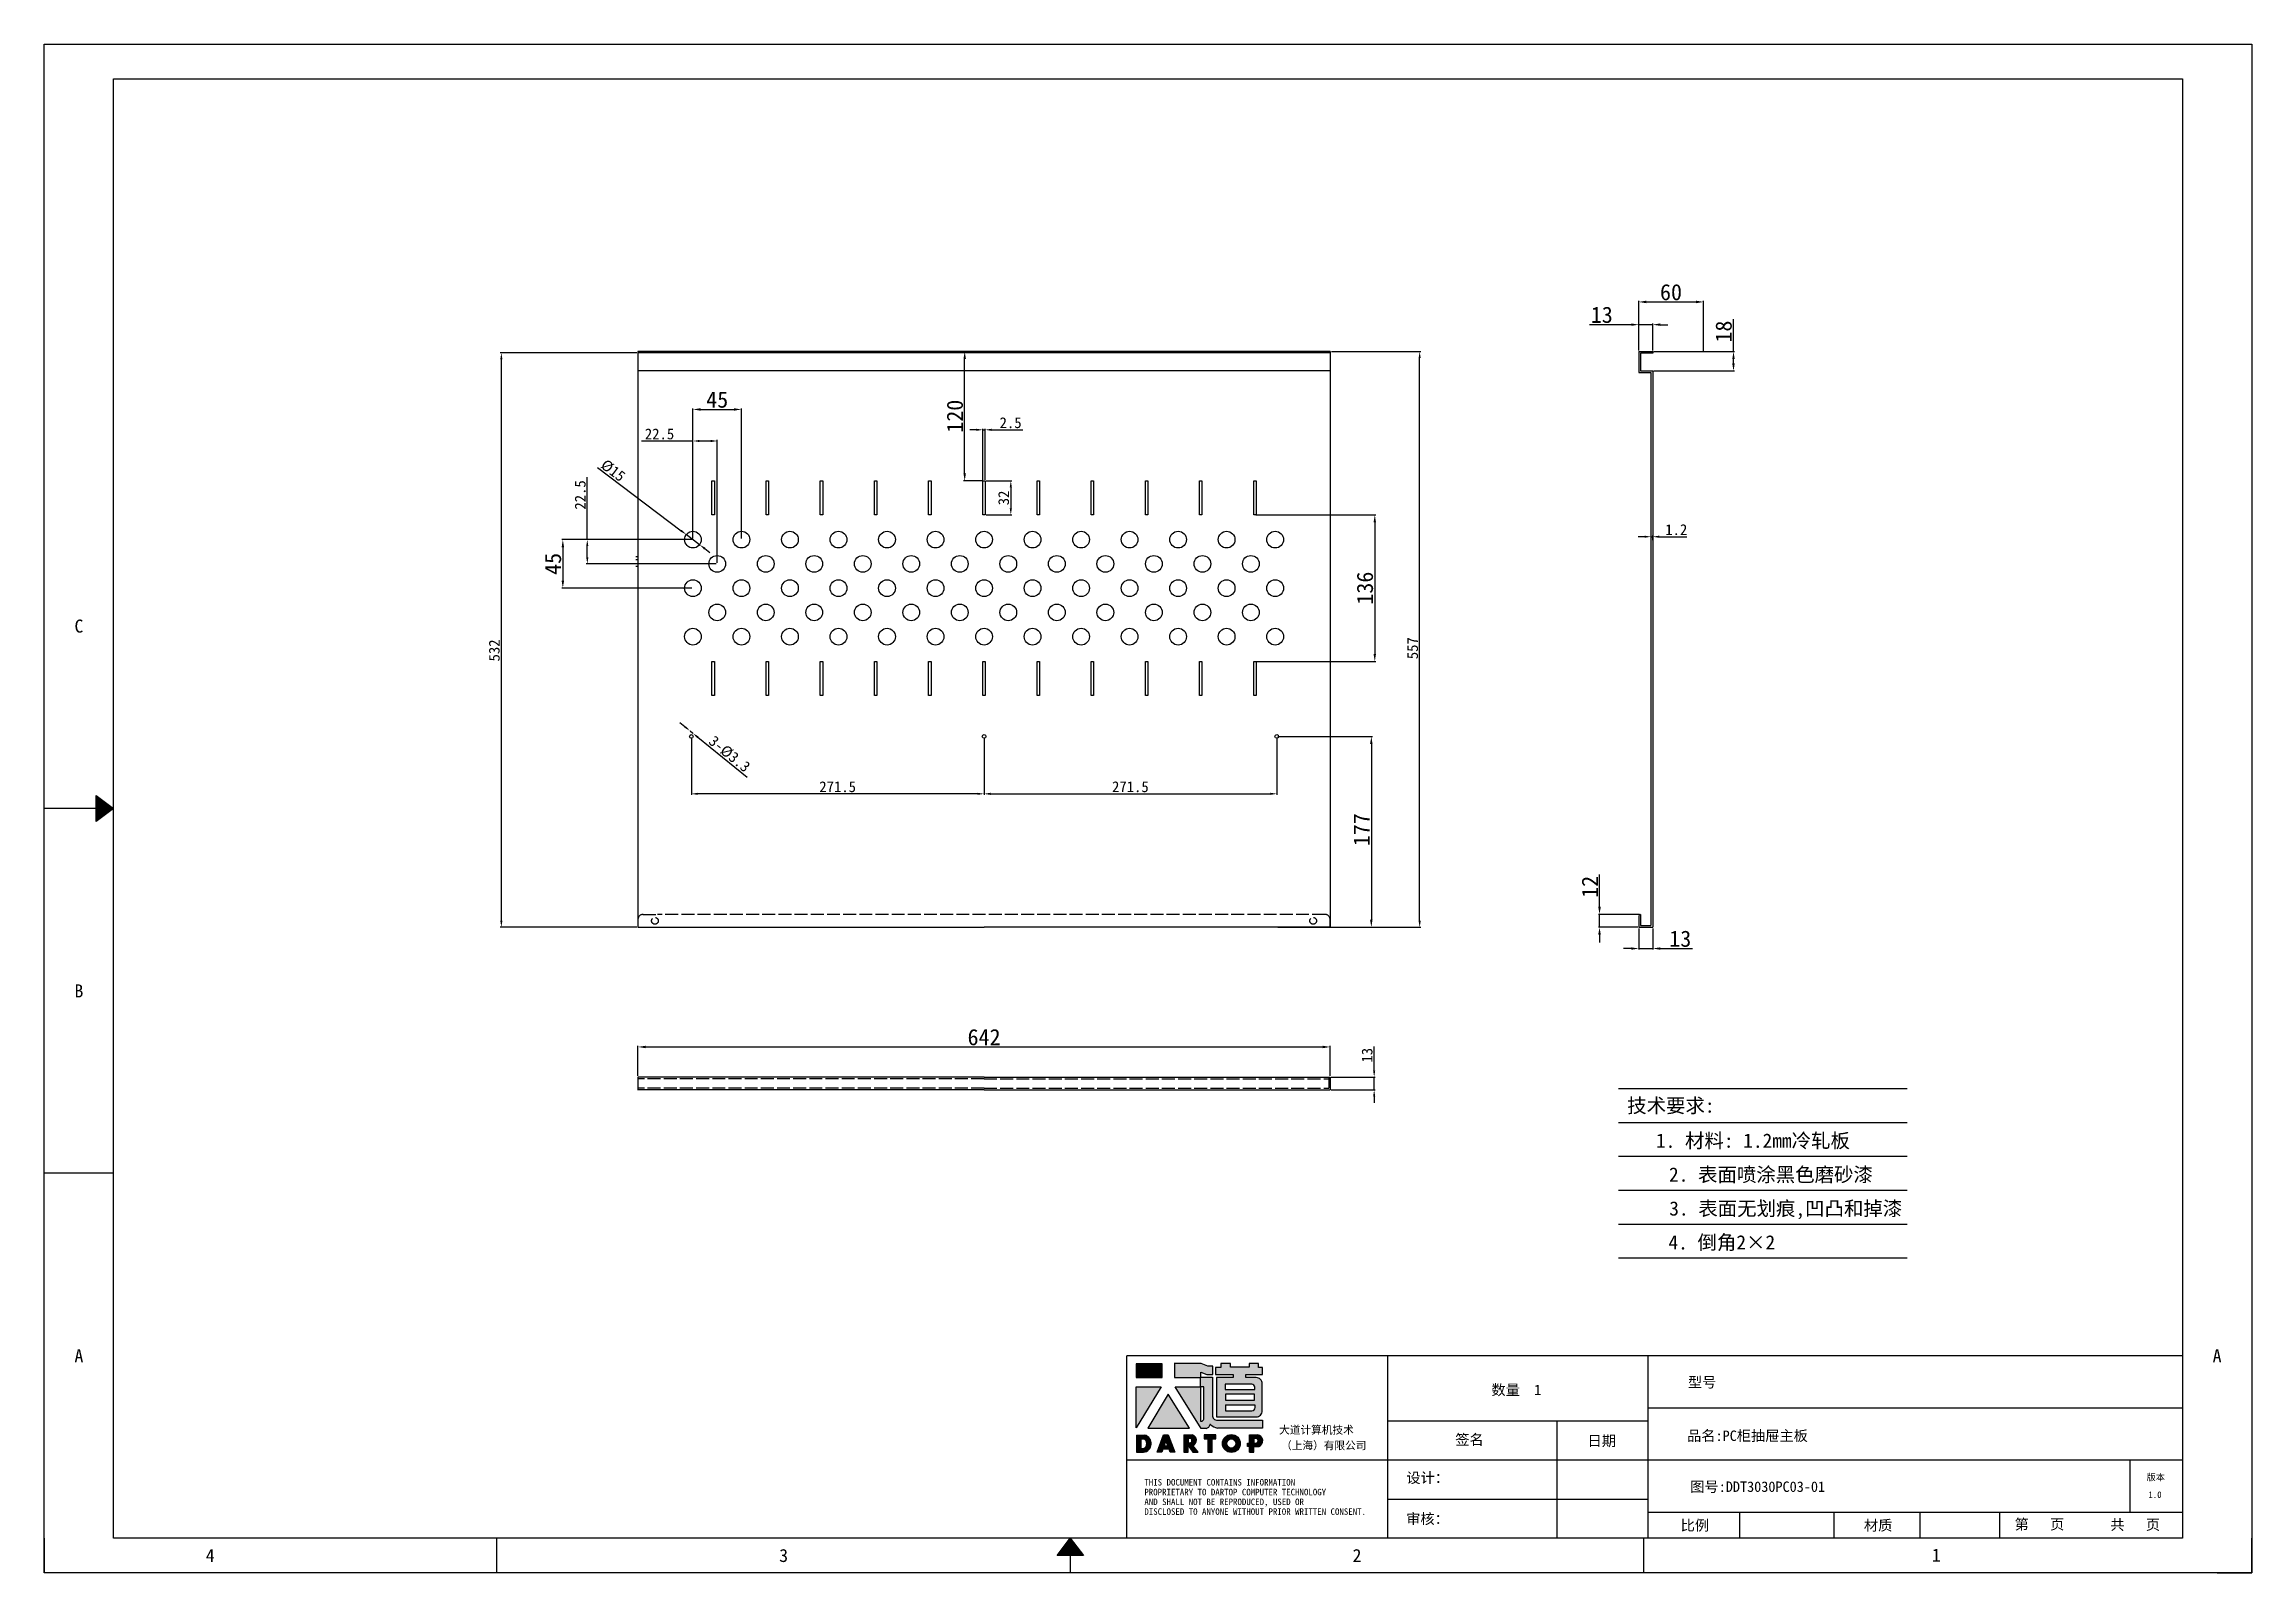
# Model space of a CAD drawing. Header units: millimetres. Extents: x 12436 to 30221, y 8547 to 23793.
# Drawn here: x 14703 to 16751, y 14299 to 15718 of the extents above; entities that cross this region are included whole.
import ezdxf
from ezdxf.enums import TextEntityAlignment as Align

# ---------------------------------------------------------------- set-up
doc = ezdxf.new("R2010")
doc.units = ezdxf.units.MM
doc.header["$PDSIZE"] = -1
doc.linetypes.add('ACAD_ISO02W100', pattern=[15, 12, -3])
doc.linetypes.add('DOT', pattern=[0.25, 0, -0.25])
for name, color, linetype in [('4', 7, 'Continuous'), ('FORMAT', 7, 'Continuous'), ('print', 30, 'Continuous')]:
    doc.layers.add(name, color=color, linetype=linetype)
doc.styles.add('Dartop', font='SIMFANG.TTF')
doc.styles.add('HZ', font='SimSun.ttf')
doc.styles.add('hzHT', font='SIMHEI.TTF')
doc.dimstyles.new('副本 (3) ISO-25', dxfattribs={"dimtxt": 15, "dimasz": 7, "dimexe": 1, "dimexo": 1, "dimgap": 1.524, "dimtad": 1, "dimdec": 0, "dimzin": 0, "dimdsep": 46, "dimtxsty": 'Standard', "dimcen": 2.5, "dimclrd": 4, "dimclre": 4, "dimclrt": 4, "dimadec": 0, "dimazin": 0, "dimtfac": 1, "dimtdec": 0, "dimtmove": 0, "dimatfit": 3, "dimfxl": 1, "dimtzin": 0, "dimarcsym": 0})
doc.dimstyles.new('副本 ISO-25', dxfattribs={"dimtxt": 10, "dimasz": 6, "dimexe": 1, "dimexo": 1, "dimgap": 1.524, "dimtad": 1, "dimdec": 1, "dimzin": 0, "dimdsep": 46, "dimtxsty": 'Standard', "dimcen": 2.5, "dimclrd": 4, "dimclre": 4, "dimclrt": 4, "dimadec": 0, "dimazin": 0, "dimtfac": 1, "dimtdec": 1, "dimtmove": 0, "dimatfit": 3, "dimfxl": 1, "dimtzin": 0, "dimarcsym": 0})

msp = doc.modelspace()

# ---------------------------------------------------------------- texts
at = {"color": 0}
for s, height, style, p in [('C', 12.086, 'Dartop', (14735.187, 15177.695)), ('B', 12.086, 'Dartop', (14735.187, 14839.276)), ('A', 12.086, 'Dartop', (14735.187, 14500.856)), ('A', 12.086, 'Dartop', (16718.295, 14500.856)), ('型号', 9.6691, 'hzHT', (16240.687, 14476.261)), ('数量  1', 9.6691, 'hzHT', (16068.357, 14469.161)), ('签名', 9.6691, 'hzHT', (16024.923, 14423.081)), ('日期', 9.6691, 'hzHT', (16147.613, 14421.891)), ('品名:PC柜抽屉主板  ', 9.66913, 'hzHT', (16289.331, 14426.624)), ('图号:DDT3030PC03-01', 9.66913, 'hzHT', (16292.206, 14379.362)), ('版本', 6.0432, 'hzHT', (16661.426, 14388.121)), ('1.0', 6.0432, 'Dartop', (16660.699, 14371.971)), ('比例', 9.6691, 'hzHT', (16233.945, 14343.481)), ('材质', 9.6691, 'hzHT', (16403.945, 14343.481)), ('第   页', 9.6691, 'hzHT', (16553.519, 14344.484)), ('共   页', 9.6691, 'hzHT', (16642.338, 14344.132)), ('4', 12.086, 'Dartop', (14856.987, 14315.531)), ('3', 12.086, 'Dartop', (15388.789, 14315.531)), ('2', 12.086, 'Dartop', (15920.591, 14315.531)), ('1', 12.086, 'Dartop', (16457.903, 14315.914))]:
    msp.add_text(s, height=height, dxfattribs=dict(at, style=style)).set_placement(p, align=Align.MIDDLE_CENTER)
at = {"style": 'HZ'}
for s, height, p in [('技术要求:', 13.2088, (16211.719, 14732.895)), ('     1. 材料: 1.2mm冷轧板      ', 13.20883, (16292.283, 14700.359)), ('    2. 表面喷涂黑色磨砂漆', 13.20883, (16286.523, 14668.909)), ('3. 表面无划痕,凹凸和掉漆', 13.20883, (16318.237, 14637.46)), ('4. 倒角2×2         ', 13.20883, (16299.376, 14606.01))]:
    msp.add_text(s, height=height, dxfattribs=at).set_placement(p, align=Align.MIDDLE_CENTER)
at = {"color": 0, "style": 'hzHT'}
for s, height, p in [('THIS DOCUMENT CONTAINS INFORMATION', 6.04321, (15723.38, 14380.415)), ('PROPRIETARY TO DARTOP COMPUTER TECHNOLOGY', 6.04321, (15723.38, 14371.351)), ('设计：', 9.6691, (15966.349, 14382.796)), ('AND SHALL NOT BE REPRODUCED, USED OR', 6.04321, (15723.38, 14362.286)), ('DISCLOSED TO ANYONE WITHOUT PRIOR WRITTEN CONSENT.', 6.04321, (15723.38, 14353.221)), ('审核：', 9.6691, (15966.205, 14344.721))]:
    msp.add_text(s, height=height, dxfattribs=at).set_placement(p)
at = {"layer": '4', "color": 0, "style": 'hzHT'}
for s, p in [('大道计算机技术', (15848.37, 14428.415)), ('（上海）有限公司', (15850.195, 14413.962))]:
    msp.add_text(s, height=7.2518, dxfattribs=at).set_placement(p)

# ---------------------------------------------------------------- blocks, each defined once
blk = doc.blocks.new('*D271')
at = {"layer": 'Defpoints', "color": 0}
for p in [(15349.7, 15378.7), (15304.7, 15257.9), (15349.7, 15257.9)]:
    blk.add_point(p, dxfattribs=at)
at = {"layer": 'FORMAT', "color": 4, "lineweight": -2}
for p, q in [((15304.7, 15258.9), (15304.7, 15379.7)), ((15311.7, 15378.7), (15342.7, 15378.7)), ((15349.7, 15258.9), (15349.7, 15379.7))]:
    blk.add_line(p, q, dxfattribs=at)
at = {"layer": 'FORMAT', "color": 4}
for points in [[(15311.7, 15379.8), (15311.7, 15377.5), (15304.7, 15378.7)], [(15342.7, 15379.8), (15342.7, 15377.5), (15349.7, 15378.7)]]:
    blk.add_solid(points, dxfattribs=at)
at = {"layer": 'FORMAT', "color": 4, "insert": (15327.2, 15387.7), "char_height": 15, "attachment_point": 5}
blk.add_mtext('45', dxfattribs=at)
blk = doc.blocks.new('*D272')
at = {"layer": 'Defpoints', "color": 0}
for p in [(15304.7, 15257.9), (15184, 15212.9), (15304.7, 15212.9)]:
    blk.add_point(p, dxfattribs=at)
at = {"layer": 'FORMAT', "color": 4, "lineweight": -2}
for p, q in [((15303.7, 15257.9), (15183, 15257.9)), ((15184, 15250.9), (15184, 15219.9)), ((15303.7, 15212.9), (15183, 15212.9))]:
    blk.add_line(p, q, dxfattribs=at)
at = {"layer": 'FORMAT', "color": 4}
for points in [[(15182.9, 15250.9), (15185.2, 15250.9), (15184, 15257.9)], [(15182.9, 15219.9), (15185.2, 15219.9), (15184, 15212.9)]]:
    blk.add_solid(points, dxfattribs=at)
at = {"layer": 'FORMAT', "color": 4, "insert": (15175, 15235.4), "char_height": 15, "attachment_point": 5, "rotation": 90}
blk.add_mtext('45', dxfattribs=at)
blk = doc.blocks.new('*D273')
at = {"color": 4, "lineweight": -2}
for p, q in [((15216.2, 15324.8), (15293.7, 15266.2)), ((15310.9, 15253.2), (15298.5, 15262.6)), ((15315.6, 15249.6), (15320.4, 15246))]:
    blk.add_line(p, q, dxfattribs=at)
at = {"color": 4}
for points in [[(15294.3, 15267), (15293.1, 15265.4), (15298.5, 15262.6)], [(15316.2, 15250.4), (15315, 15248.8), (15310.9, 15253.2)]]:
    blk.add_solid(points, dxfattribs=at)
at = {"layer": 'Defpoints', "color": 0}
for p in [(15298.5, 15262.6), (15310.9, 15253.2)]:
    blk.add_point(p, dxfattribs=at)
at = {"color": 4, "insert": (15230.6, 15322), "char_height": 10, "attachment_point": 5, "rotation": 322.9222}
blk.add_mtext('%%C15', dxfattribs=at)
blk = doc.blocks.new('*D274')
at = {"layer": 'Defpoints', "color": 0}
for p in [(15414, 15432.4), (15556.7, 15432.4), (15574.7, 15312.4)]:
    blk.add_point(p, dxfattribs=at)
at = {"layer": 'FORMAT', "color": 4, "lineweight": -2}
for p, q in [((15415, 15432.4), (15557.7, 15432.4)), ((15556.7, 15319.4), (15556.7, 15425.4)), ((15573.7, 15312.4), (15555.7, 15312.4))]:
    blk.add_line(p, q, dxfattribs=at)
at = {"layer": 'FORMAT', "color": 4}
for points in [[(15555.6, 15425.4), (15557.9, 15425.4), (15556.7, 15432.4)], [(15555.6, 15319.4), (15557.9, 15319.4), (15556.7, 15312.4)]]:
    blk.add_solid(points, dxfattribs=at)
at = {"layer": 'FORMAT', "color": 4, "insert": (15547.7, 15372.4), "char_height": 15, "attachment_point": 5, "rotation": 90}
blk.add_mtext('120', dxfattribs=at)
blk = doc.blocks.new('*D275')
at = {"color": 4, "lineweight": -2}
for p, q in [((15897, 15432.4), (15979.7, 15432.4)), ((15978.7, 14904.3), (15978.7, 15426.4)), ((15896.7, 14898.3), (15979.7, 14898.3))]:
    blk.add_line(p, q, dxfattribs=at)
at = {"color": 4}
for points in [[(15977.7, 15426.4), (15979.7, 15426.4), (15978.7, 15432.4)], [(15977.7, 14904.3), (15979.7, 14904.3), (15978.7, 14898.3)]]:
    blk.add_solid(points, dxfattribs=at)
at = {"layer": 'Defpoints', "color": 0}
for p in [(15896, 15432.4), (15978.7, 15432.4), (15895.7, 14898.3)]:
    blk.add_point(p, dxfattribs=at)
at = {"color": 4, "insert": (15972.2, 15157.2), "char_height": 10, "attachment_point": 5, "rotation": 90}
blk.add_mtext('557', dxfattribs=at)
blk = doc.blocks.new('*D276')
at = {"color": 4, "lineweight": -2}
for p, q in [((15252.7, 15431.2), (15126, 15431.2)), ((15127, 14904.3), (15127, 15425.2)), ((15252.7, 14898.3), (15126, 14898.3))]:
    blk.add_line(p, q, dxfattribs=at)
at = {"color": 4}
for points in [[(15126, 15425.2), (15128, 15425.2), (15127, 15431.2)], [(15126, 14904.3), (15128, 14904.3), (15127, 14898.3)]]:
    blk.add_solid(points, dxfattribs=at)
at = {"layer": 'Defpoints', "color": 0}
for p in [(15127, 15431.2), (15253.7, 15431.2), (15253.7, 14898.3)]:
    blk.add_point(p, dxfattribs=at)
at = {"color": 4, "insert": (15120.5, 15155.1), "char_height": 10, "attachment_point": 5, "rotation": 90}
blk.add_mtext('532', dxfattribs=at)
blk = doc.blocks.new('*D277')
at = {"layer": 'Defpoints', "color": 0}
for p in [(16194.9, 15457.3), (16181.9, 15432.4), (16194.9, 15432.4)]:
    blk.add_point(p, dxfattribs=at)
at = {"layer": 'FORMAT', "color": 4, "lineweight": -2}
for p, q in [((16174.9, 15457.3), (16136.1, 15457.3)), ((16181.9, 15433.4), (16181.9, 15458.3)), ((16194.9, 15457.3), (16181.9, 15457.3)), ((16194.9, 15433.4), (16194.9, 15458.3)), ((16201.9, 15457.3), (16208.9, 15457.3))]:
    blk.add_line(p, q, dxfattribs=at)
at = {"layer": 'FORMAT', "color": 4}
for points in [[(16174.9, 15458.5), (16174.9, 15456.2), (16181.9, 15457.3)], [(16201.9, 15458.5), (16201.9, 15456.2), (16194.9, 15457.3)]]:
    blk.add_solid(points, dxfattribs=at)
at = {"layer": 'FORMAT', "color": 4, "insert": (16147.6, 15466.4), "char_height": 15, "attachment_point": 5}
blk.add_mtext('13', dxfattribs=at)
blk = doc.blocks.new('*D278')
at = {"layer": 'Defpoints', "color": 0}
for p in [(16241.9, 15478.4), (16181.9, 15432.4), (16241.9, 15430.8)]:
    blk.add_point(p, dxfattribs=at)
at = {"layer": 'FORMAT', "color": 4, "lineweight": -2}
for p, q in [((16181.9, 15433.4), (16181.9, 15479.4)), ((16188.9, 15478.4), (16234.9, 15478.4)), ((16241.9, 15431.8), (16241.9, 15479.4))]:
    blk.add_line(p, q, dxfattribs=at)
at = {"layer": 'FORMAT', "color": 4}
for points in [[(16188.9, 15479.6), (16188.9, 15477.2), (16181.9, 15478.4)], [(16234.9, 15479.6), (16234.9, 15477.2), (16241.9, 15478.4)]]:
    blk.add_solid(points, dxfattribs=at)
at = {"layer": 'FORMAT', "color": 4, "insert": (16211.8, 15487.4), "char_height": 15, "attachment_point": 5}
blk.add_mtext('60', dxfattribs=at)
blk = doc.blocks.new('*U14')
at = {"color": 254, "linetype": 'Continuous', "extrusion": (0, 0, -1)}
for points in [[(-17, 0.333), (-16.812, 0.25), (-17, 0.5)], [(-17, 0.333), (-17.188, 0.25), (-16.812, 0.25)], [(-17, 0.333), (-17, 0.5), (-17.188, 0.25)]]:
    blk.add_solid(points, dxfattribs=at)
blk = doc.blocks.new('*U13')
at = {"color": 254, "linetype": 'Continuous', "extrusion": (0, 0, -1)}
for points in [[(-0.833, 11), (-0.75, 10.812), (-0.75, 11.188)], [(-0.833, 11), (-0.75, 11.188), (-1, 11)], [(-0.833, 11), (-1, 11), (-0.75, 10.812)]]:
    blk.add_solid(points, dxfattribs=at)
blk = doc.blocks.new('dadao')
for p, q in [((48, 19.2), (44.9, 10.4)), ((44.9, 10.4), (51.2, 10.4)), ((51.2, 10.4), (48, 19.2))]:
    blk.add_line(p, q)
for points in [[(41.8, 121.6), (41.8, 143.7), (-0.4, 143.7), (-0.4, 121.6), (41.8, 121.6)], [(104.8, 122), (104.8, 130.3), (114.1, 126.3), (124.2, 126.3), (124.2, 139.6), (115.9, 139.6), (105.1, 143.9), (61.5, 143.9)], [(61.7, 144), (61.7, 121.3), (103.9, 121.3)], [(113.4, 38.7), (105.1, 38.7), (63, 106.5), (103.9, 106.5), (103.9, 120.9), (103.9, 121.3)], [(109.7, 53.6), (109.7, 106.2), (104.3, 106.2), (104.3, 50.4), (106.6, 50.4)], [(144.6, 94.4), (144.6, 84.8), (192, 84.8), (192, 94.1), (144.9, 94.1)], [(120.2, 45), (119.5, 45), (119.5, 44.6)], [(0, 28), (0, 0), (11.8, 0)], [(0.1, 28), (14, 28)], [(7.1, 21.8), (7.1, 6.1), (12, 6.1)], [(7.1, 21.8), (11.4, 21.8)], [(76.8, 28.2), (76.8, 0), (84.1, 0), (84.1, 11.1), (91.6, -0.1), (100.3, -0.1), (91.7, 11.1)], [(76.8, 28.2), (90.6, 28.2)], [(84, 22.7), (84, 15.3), (87.2, 15.3)], [(84, 22.7), (87.3, 22.7)], [(183.7, 0), (183.7, 9.6), (180.6, 9.6), (180.6, 14.9), (183.8, 14.9), (183.8, 28.1), (196.1, 28.1), (196.5, 28.1)], [(183.7, 0), (190.9, 0), (190.9, 9.6), (198.8, 9.6)], [(194.9, 22.3), (190.8, 22.3), (190.8, 15), (194.4, 15)]]:
    blk.add_lwpolyline(points)
blk.add_lwpolyline([(137.1, 144.2), (137.1, 137.9), (128.3, 137.9), (128.3, 126.5), (157.3, 126.5), (157.3, 121.5), (130.3, 121.5), (130.3, 57.5), (194.4, 57.5, 0.414214), (204.4, 67.5), (204.4, 111.3, 0.414214), (194.4, 121.3), (177.5, 121.3), (177.5, 126.3), (204.7, 126.3), (204.7, 137.7), (198.2, 137.7), (198.2, 143.9), (183.3, 143.9), (183.3, 138), (153, 138), (153, 144.2), (137.1, 144.2)], format="xyb", close=True)
for points in [[(104.8, 122), (123.4, 122), (123.4, 60, 0.414214), (131.4, 52), (204.8, 52), (204.8, 39.1), (131.7, 39.1)], [(144.3, 110.8), (144.3, 101.8), (192.3, 101.8), (192.3, 105.5, 0.414214), (187.3, 110.5), (144.3, 110.5)], [(144.6, 77), (144.6, 67.5), (187.6, 67.5, 0.414214), (192.6, 72.5), (192.6, 76.4), (144.6, 76.4)]]:
    blk.add_lwpolyline(points, format="xyb")
for points in [[(-0.3, 106.2), (40.4, 106.2), (-0.3, 39.7), (-0.3, 106.2)], [(51.7, 94.1), (18.4, 39.3), (86.2, 39.3)], [(43.8, 28.2), (51.8, 28.2), (62.6, -0.1), (55, -0.1), (53.2, 5), (42.9, 5), (41.1, 0), (33.6, 0)], [(110, 28.1), (110, 21.9), (116, 21.9), (116, -0.1), (123.2, -0.1), (123.2, 22), (129.2, 22), (129.2, 28.1), (110, 28.1)]]:
    blk.add_lwpolyline(points, close=True)
for radius in [14.5, 7.44]:
    blk.add_circle((154.2, 14.2), radius)
for centre, radius, start, end in [((99.2, 60.7), 12.6, 305.6399, 325.969), ((111.6, 46.7), 8.19, 282.9811, 347.6627), ((136, 61.7), 22.9, 226.7358, 259.3209), ((8.5, 13.9), 8.49, 294.2143, 69.7177), ((9.6, 14.2), 14.4, 278.6604, 72.3203), ((86.4, 19), 3.8, 282.527, 76.7196), ((88.6, 19.4), 8.95, 290.6073, 77.2124), ((193.7, 18.7), 3.8, 280.9891, 72.5513), ((195.7, 18.6), 9.51, 288.8959, 85.2442)]:
    blk.add_arc(centre, radius, start, end)
blk = doc.blocks.new('*D264')
at = {"layer": 'Defpoints', "color": 0}
for p in [(15895.7, 14787.3), (15253.7, 14759.4), (15895.7, 14759.4)]:
    blk.add_point(p, dxfattribs=at)
at = {"layer": 'FORMAT', "color": 4, "lineweight": -2}
for p, q in [((15253.7, 14760.4), (15253.7, 14788.3)), ((15260.7, 14787.3), (15888.7, 14787.3)), ((15895.7, 14760.4), (15895.7, 14788.3))]:
    blk.add_line(p, q, dxfattribs=at)
at = {"layer": 'FORMAT', "color": 4}
for points in [[(15260.7, 14788.4), (15260.7, 14786.1), (15253.7, 14787.3)], [(15888.7, 14788.4), (15888.7, 14786.1), (15895.7, 14787.3)]]:
    blk.add_solid(points, dxfattribs=at)
at = {"layer": 'FORMAT', "color": 4, "insert": (15574.7, 14796.3), "char_height": 15, "attachment_point": 5}
blk.add_mtext('642', dxfattribs=at)
blk = doc.blocks.new('*D265')
at = {"layer": 'Defpoints', "color": 0}
for p in [(15302, 15080.5), (15304.6, 15078.3)]:
    blk.add_point(p, dxfattribs=at)
at = {"layer": 'FORMAT', "color": 4, "lineweight": -2}
for p, q in [((15297.3, 15084.3), (15292.6, 15088)), ((15302, 15080.5), (15304.6, 15078.3)), ((15355.1, 15037.3), (15309.3, 15074.5))]:
    blk.add_line(p, q, dxfattribs=at)
at = {"layer": 'FORMAT', "color": 4}
for points in [[(15297.9, 15085), (15296.7, 15083.5), (15302, 15080.5)], [(15309.9, 15075.3), (15308.6, 15073.8), (15304.6, 15078.3)]]:
    blk.add_solid(points, dxfattribs=at)
at = {"layer": 'FORMAT', "color": 4, "insert": (15338.6, 15059.1), "char_height": 10, "attachment_point": 5, "rotation": 320.9237}
blk.add_mtext('3-%%C3.3', dxfattribs=at)
blk = doc.blocks.new('*D262')
at = {"layer": 'Defpoints', "color": 0}
for p in [(15575.8, 15312.4), (15575.8, 15280.9), (15599.5, 15280.9)]:
    blk.add_point(p, dxfattribs=at)
at = {"layer": 'FORMAT', "color": 4, "lineweight": -2}
for p, q in [((15576.8, 15312.4), (15600.5, 15312.4)), ((15599.5, 15306.4), (15599.5, 15286.9)), ((15576.8, 15280.9), (15600.5, 15280.9))]:
    blk.add_line(p, q, dxfattribs=at)
at = {"layer": 'FORMAT', "color": 4}
for points in [[(15598.5, 15306.4), (15600.5, 15306.4), (15599.5, 15312.4)], [(15598.5, 15286.9), (15600.5, 15286.9), (15599.5, 15280.9)]]:
    blk.add_solid(points, dxfattribs=at)
at = {"layer": 'FORMAT', "color": 4, "insert": (15592.9, 15296.6), "char_height": 10, "attachment_point": 5, "rotation": 90}
blk.add_mtext('32', dxfattribs=at)
blk = doc.blocks.new('*D263')
at = {"layer": 'Defpoints', "color": 0}
for p in [(15575.8, 15359.8), (15573.6, 15312.4), (15575.8, 15312.4)]:
    blk.add_point(p, dxfattribs=at)
at = {"layer": 'FORMAT', "color": 4, "lineweight": -2}
for p, q in [((15567.6, 15359.8), (15561.6, 15359.8)), ((15573.6, 15313.4), (15573.6, 15360.8)), ((15573.6, 15359.8), (15575.8, 15359.8)), ((15575.8, 15313.4), (15575.8, 15360.8)), ((15581.8, 15359.8), (15610.8, 15359.8))]:
    blk.add_line(p, q, dxfattribs=at)
at = {"layer": 'FORMAT', "color": 4}
for points in [[(15567.6, 15360.8), (15567.6, 15358.8), (15573.6, 15359.8)], [(15581.8, 15360.8), (15581.8, 15358.8), (15575.8, 15359.8)]]:
    blk.add_solid(points, dxfattribs=at)
at = {"layer": 'FORMAT', "color": 4, "insert": (15599.3, 15366.3), "char_height": 10, "attachment_point": 5}
blk.add_mtext('2.5', dxfattribs=at)
blk = doc.blocks.new('*D269')
at = {"layer": 'Defpoints', "color": 0}
for p in [(15304.7, 15349.4), (15304.7, 15257.9), (15327.2, 15235.4)]:
    blk.add_point(p, dxfattribs=at)
at = {"layer": 'FORMAT', "color": 4, "lineweight": -2}
for p, q in [((15304.7, 15349.4), (15257.1, 15349.4)), ((15304.7, 15258.9), (15304.7, 15350.4)), ((15321.2, 15349.4), (15310.7, 15349.4)), ((15327.2, 15236.4), (15327.2, 15350.4))]:
    blk.add_line(p, q, dxfattribs=at)
at = {"layer": 'FORMAT', "color": 4}
for points in [[(15310.7, 15350.4), (15310.7, 15348.4), (15304.7, 15349.4)], [(15321.2, 15350.4), (15321.2, 15348.4), (15327.2, 15349.4)]]:
    blk.add_solid(points, dxfattribs=at)
at = {"layer": 'FORMAT', "color": 4, "insert": (15273.7, 15355.9), "char_height": 10, "attachment_point": 5}
blk.add_mtext('22.5', dxfattribs=at)
blk = doc.blocks.new('*D270')
at = {"layer": 'Defpoints', "color": 0}
for p in [(15304.7, 15257.9), (15206.7, 15235.4), (15327.2, 15235.4)]:
    blk.add_point(p, dxfattribs=at)
at = {"layer": 'FORMAT', "color": 4, "lineweight": -2}
for p, q in [((15206.7, 15257.9), (15206.7, 15315.9)), ((15303.7, 15257.9), (15205.7, 15257.9)), ((15326.2, 15235.4), (15205.7, 15235.4)), ((15206.7, 15241.4), (15206.7, 15251.9))]:
    blk.add_line(p, q, dxfattribs=at)
at = {"layer": 'FORMAT', "color": 4}
for points in [[(15205.7, 15251.9), (15207.7, 15251.9), (15206.7, 15257.9)], [(15205.7, 15241.4), (15207.7, 15241.4), (15206.7, 15235.4)]]:
    blk.add_solid(points, dxfattribs=at)
at = {"layer": 'FORMAT', "color": 4, "insert": (15200.2, 15299.4), "char_height": 10, "attachment_point": 5, "rotation": 90}
blk.add_mtext('22.5', dxfattribs=at)
blk = doc.blocks.new('*D266')
at = {"layer": 'Defpoints', "color": 0}
for p in [(15303.2, 15075.3), (15574.7, 15075.3), (15303.2, 15022.1)]:
    blk.add_point(p, dxfattribs=at)
at = {"layer": 'FORMAT', "color": 4, "lineweight": -2}
for p, q in [((15303.2, 15074.3), (15303.2, 15021.1)), ((15574.7, 15074.3), (15574.7, 15021.1)), ((15568.7, 15022.1), (15309.2, 15022.1))]:
    blk.add_line(p, q, dxfattribs=at)
at = {"layer": 'FORMAT', "color": 4}
for points in [[(15309.2, 15023.1), (15309.2, 15021.1), (15303.2, 15022.1)], [(15568.7, 15023.1), (15568.7, 15021.1), (15574.7, 15022.1)]]:
    blk.add_solid(points, dxfattribs=at)
at = {"layer": 'FORMAT', "color": 4, "insert": (15438.9, 15028.6), "char_height": 10, "attachment_point": 5}
blk.add_mtext('271.5', dxfattribs=at)
blk = doc.blocks.new('*D267')
at = {"layer": 'Defpoints', "color": 0}
for p in [(15574.7, 15075.3), (15846.2, 15075.3), (15846.2, 15022.1)]:
    blk.add_point(p, dxfattribs=at)
at = {"layer": 'FORMAT', "color": 4, "lineweight": -2}
for p, q in [((15574.7, 15074.3), (15574.7, 15021.1)), ((15846.2, 15074.3), (15846.2, 15021.1)), ((15580.7, 15022.1), (15840.2, 15022.1))]:
    blk.add_line(p, q, dxfattribs=at)
at = {"layer": 'FORMAT', "color": 4}
for points in [[(15580.7, 15023.1), (15580.7, 15021.1), (15574.7, 15022.1)], [(15840.2, 15023.1), (15840.2, 15021.1), (15846.2, 15022.1)]]:
    blk.add_solid(points, dxfattribs=at)
at = {"layer": 'FORMAT', "color": 4, "insert": (15710.4, 15028.6), "char_height": 10, "attachment_point": 5}
blk.add_mtext('271.5', dxfattribs=at)
blk = doc.blocks.new('*D268')
at = {"layer": 'Defpoints', "color": 0}
for p in [(15846.2, 15075.3), (15846.1, 14898.3), (15933.9, 14898.3)]:
    blk.add_point(p, dxfattribs=at)
at = {"layer": 'FORMAT', "color": 4, "lineweight": -2}
for p, q in [((15847.2, 15075.3), (15934.9, 15075.3)), ((15933.9, 15068.3), (15933.9, 14905.3)), ((15847.1, 14898.3), (15934.9, 14898.3))]:
    blk.add_line(p, q, dxfattribs=at)
at = {"layer": 'FORMAT', "color": 4}
for points in [[(15932.7, 15068.3), (15935, 15068.3), (15933.9, 15075.3)], [(15932.7, 14905.3), (15935, 14905.3), (15933.9, 14898.3)]]:
    blk.add_solid(points, dxfattribs=at)
at = {"layer": 'FORMAT', "color": 4, "insert": (15924.8, 14988.8), "char_height": 15, "attachment_point": 5, "rotation": 90}
blk.add_mtext('177', dxfattribs=at)
blk = doc.blocks.new('*D279')
at = {"layer": 'Defpoints', "color": 0}
for p in [(15825.9, 15280.9), (15824.8, 15144.9), (15937.1, 15144.9)]:
    blk.add_point(p, dxfattribs=at)
at = {"layer": 'FORMAT', "color": 4, "lineweight": -2}
for p, q in [((15826.9, 15280.9), (15938.1, 15280.9)), ((15937.1, 15273.9), (15937.1, 15151.9)), ((15825.8, 15144.9), (15938.1, 15144.9))]:
    blk.add_line(p, q, dxfattribs=at)
at = {"layer": 'FORMAT', "color": 4}
for points in [[(15935.9, 15273.9), (15938.2, 15273.9), (15937.1, 15280.9)], [(15935.9, 15151.9), (15938.2, 15151.9), (15937.1, 15144.9)]]:
    blk.add_solid(points, dxfattribs=at)
at = {"layer": 'FORMAT', "color": 4, "insert": (15928, 15212.9), "char_height": 15, "attachment_point": 5, "rotation": 90}
blk.add_mtext('136', dxfattribs=at)
blk = doc.blocks.new('*D280')
at = {"layer": 'Defpoints', "color": 0}
for p in [(15895.7, 14759.4), (15895.7, 14747.4), (15936.5, 14759.4)]:
    blk.add_point(p, dxfattribs=at)
at = {"layer": 'FORMAT', "color": 4, "lineweight": -2}
for p, q in [((15936.5, 14765.4), (15936.5, 14787.8)), ((15896.7, 14759.4), (15937.5, 14759.4)), ((15896.7, 14747.4), (15937.5, 14747.4)), ((15936.5, 14747.4), (15936.5, 14759.4)), ((15936.5, 14741.4), (15936.5, 14735.4))]:
    blk.add_line(p, q, dxfattribs=at)
at = {"layer": 'FORMAT', "color": 4}
for points in [[(15935.5, 14765.4), (15937.5, 14765.4), (15936.5, 14759.4)], [(15935.5, 14741.4), (15937.5, 14741.4), (15936.5, 14747.4)]]:
    blk.add_solid(points, dxfattribs=at)
at = {"layer": 'FORMAT', "color": 4, "insert": (15930, 14779.6), "char_height": 10, "attachment_point": 5, "rotation": 90}
blk.add_mtext('13', dxfattribs=at)
blk = doc.blocks.new('*D281')
at = {"layer": 'Defpoints', "color": 0}
for p in [(16181.9, 14898.3), (16194.9, 14898.3), (16194.9, 14878.6)]:
    blk.add_point(p, dxfattribs=at)
at = {"layer": 'FORMAT', "color": 4, "lineweight": -2}
for p, q in [((16181.9, 14897.3), (16181.9, 14877.6)), ((16194.9, 14897.3), (16194.9, 14877.6)), ((16174.9, 14878.6), (16167.9, 14878.6)), ((16181.9, 14878.6), (16194.9, 14878.6)), ((16201.9, 14878.6), (16231.9, 14878.6))]:
    blk.add_line(p, q, dxfattribs=at)
at = {"layer": 'FORMAT', "color": 4}
for points in [[(16174.9, 14879.7), (16174.9, 14877.4), (16181.9, 14878.6)], [(16201.9, 14879.7), (16201.9, 14877.4), (16194.9, 14878.6)]]:
    blk.add_solid(points, dxfattribs=at)
at = {"layer": 'FORMAT', "color": 4, "insert": (16220.4, 14887.6), "char_height": 15, "attachment_point": 5}
blk.add_mtext('13', dxfattribs=at)
blk = doc.blocks.new('*D282')
at = {"layer": 'Defpoints', "color": 0}
for p in [(16193.3, 15256.3), (16194.9, 15260.6), (16194.9, 15256.3)]:
    blk.add_point(p, dxfattribs=at)
at = {"layer": 'FORMAT', "color": 4, "lineweight": -2}
for p, q in [((16187.3, 15260.6), (16181.3, 15260.6)), ((16193.3, 15257.3), (16193.3, 15261.6)), ((16193.3, 15260.6), (16194.9, 15260.6)), ((16194.9, 15257.3), (16194.9, 15261.6)), ((16200.9, 15260.6), (16226.6, 15260.6))]:
    blk.add_line(p, q, dxfattribs=at)
at = {"layer": 'FORMAT', "color": 4}
for points in [[(16187.3, 15261.6), (16187.3, 15259.6), (16193.3, 15260.6)], [(16200.9, 15261.6), (16200.9, 15259.6), (16194.9, 15260.6)]]:
    blk.add_solid(points, dxfattribs=at)
at = {"layer": 'FORMAT', "color": 4, "insert": (16216.7, 15267.1), "char_height": 10, "attachment_point": 5}
blk.add_mtext('1.2', dxfattribs=at)
blk = doc.blocks.new('*D283')
at = {"layer": 'Defpoints', "color": 0}
for p in [(16194.9, 15432.4), (16269.8, 15432.4), (16194.9, 15414.4)]:
    blk.add_point(p, dxfattribs=at)
at = {"layer": 'FORMAT', "color": 4, "lineweight": -2}
for p, q in [((16269.8, 15432.4), (16269.8, 15462.4)), ((16195.9, 15432.4), (16270.8, 15432.4)), ((16269.8, 15421.4), (16269.8, 15425.4)), ((16195.9, 15414.4), (16270.8, 15414.4))]:
    blk.add_line(p, q, dxfattribs=at)
at = {"layer": 'FORMAT', "color": 4}
for points in [[(16268.6, 15425.4), (16270.9, 15425.4), (16269.8, 15432.4)], [(16268.6, 15421.4), (16270.9, 15421.4), (16269.8, 15414.4)]]:
    blk.add_solid(points, dxfattribs=at)
at = {"layer": 'FORMAT', "color": 4, "insert": (16260.7, 15450.9), "char_height": 15, "attachment_point": 5, "rotation": 90}
blk.add_mtext('18', dxfattribs=at)
blk = doc.blocks.new('*D284')
at = {"layer": 'Defpoints', "color": 0}
for p in [(16145.5, 14910.3), (16183.5, 14910.3), (16181.9, 14898.3)]:
    blk.add_point(p, dxfattribs=at)
at = {"layer": 'FORMAT', "color": 4, "lineweight": -2}
for p, q in [((16145.5, 14917.3), (16145.5, 14947.3)), ((16182.5, 14910.3), (16144.5, 14910.3)), ((16145.5, 14898.3), (16145.5, 14910.3)), ((16180.9, 14898.3), (16144.5, 14898.3)), ((16145.5, 14891.3), (16145.5, 14884.3))]:
    blk.add_line(p, q, dxfattribs=at)
at = {"layer": 'FORMAT', "color": 4}
for points in [[(16144.3, 14917.3), (16146.7, 14917.3), (16145.5, 14910.3)], [(16144.3, 14891.3), (16146.7, 14891.3), (16145.5, 14898.3)]]:
    blk.add_solid(points, dxfattribs=at)
at = {"layer": 'FORMAT', "color": 4, "insert": (16136.5, 14935.8), "char_height": 15, "attachment_point": 5, "rotation": 90}
blk.add_mtext('12', dxfattribs=at)

# ---------------------------------------------------------------- dimensions: what is measured, and where the dimension line sits
for base, p1, p2, text, picture, middle in [((15127.012, 15431.198), (15253.677, 14898.298), (15253.677, 15431.198), '532', '*D276', (15127.012, 15155.092)), ((15978.745, 15432.398), (15895.677, 14898.298), (15896.027, 15432.398), '557', '*D275', (15978.745, 15157.192))]:
    dim = msp.add_linear_dim(base=base, p1=p1, p2=p2, angle=90, text=text, dimstyle='副本 ISO-25')
    dim.commit()
    dim.dimension.update_dxf_attribs({"geometry": picture, "text_midpoint": middle, "dimtype": 160})
dim = msp.add_diameter_dim_2p(p1=(15310.86, 15253.225), p2=(15298.494, 15262.57), text='%%C15', dimstyle='副本 ISO-25')
dim.commit()
dim.dimension.update_dxf_attribs({"geometry": '*D273', "text_midpoint": (15226.698, 15316.825), "dimtype": 163})
at = {"layer": 'FORMAT'}
for base, p1, p2, dimstyle, picture, middle in [((16241.854, 15478.408), (16181.854, 15432.398), (16241.854, 15430.798), '副本 (3) ISO-25', '*D278', (16211.79, 15478.408)), ((16194.854, 15457.327), (16181.854, 15432.398), (16194.854, 15432.398), '副本 (3) ISO-25', '*D277', (16147.58, 15457.327)), ((15349.677, 15378.682), (15304.677, 15257.898), (15349.677, 15257.898), '副本 (3) ISO-25', '*D271', (15327.177, 15378.682)), ((15304.677, 15349.364), (15327.177, 15235.398), (15304.677, 15257.898), '副本 ISO-25', '*D269', (15273.653, 15349.364))]:
    dim = msp.add_linear_dim(base=base, p1=p1, p2=p2, dimstyle=dimstyle, dxfattribs=at)
    dim.commit()
    dim.dimension.update_dxf_attribs({"geometry": picture, "text_midpoint": middle, "dimtype": 160})
for base, p1, p2, picture, middle in [((16269.765, 15432.398), (16194.854, 15414.398), (16194.854, 15432.398), '*D283', (16260.741, 15450.922)), ((15556.728, 15432.398), (15574.677, 15312.398), (15414.002, 15432.398), '*D274', (15547.704, 15372.398)), ((15937.057, 15144.898), (15825.927, 15280.898), (15824.802, 15144.898), '*D279', (15928.033, 15212.898)), ((16145.497, 14910.298), (16181.854, 14898.298), (16183.454, 14910.298), '*D284', (16136.473, 14935.822))]:
    dim = msp.add_linear_dim(base=base, p1=p1, p2=p2, angle=90, dimstyle='副本 (3) ISO-25', dxfattribs=at)
    dim.commit()
    dim.dimension.update_dxf_attribs({"geometry": picture, "text_midpoint": middle})
for base, p1, p2, text, picture, middle in [((15575.802, 15359.795), (15573.552, 15312.398), (15575.802, 15312.398), '2.5', '*D263', (15599.326, 15366.319)), ((16194.854, 15260.577), (16193.254, 15256.302), (16194.854, 15256.302), '1.2', '*D282', (16216.711, 15267.101))]:
    dim = msp.add_linear_dim(base=base, p1=p1, p2=p2, text=text, dimstyle='副本 ISO-25', dxfattribs=at)
    dim.commit()
    dim.dimension.update_dxf_attribs({"geometry": picture, "text_midpoint": middle})
for base, p1, p2, dimstyle, picture, middle in [((15206.745, 15235.398), (15304.677, 15257.898), (15327.177, 15235.398), '副本 ISO-25', '*D270', (15206.745, 15299.372)), ((15184.019, 15212.898), (15304.677, 15257.898), (15304.677, 15212.898), '副本 (3) ISO-25', '*D272', (15184.019, 15235.398)), ((15933.867, 14898.298), (15846.177, 15075.298), (15846.077, 14898.298), '副本 (3) ISO-25', '*D268', (15933.867, 14988.848))]:
    dim = msp.add_linear_dim(base=base, p1=p1, p2=p2, angle=90, dimstyle=dimstyle, dxfattribs=at)
    dim.commit()
    dim.dimension.update_dxf_attribs({"geometry": picture, "text_midpoint": middle, "dimtype": 160})
for base, p1, p2, text, picture, middle in [((15599.463, 15280.898), (15575.802, 15312.398), (15575.802, 15280.898), '32', '*D262', (15592.939, 15296.648)), ((15936.549, 14759.376), (15895.677, 14747.376), (15895.677, 14759.376), '13', '*D280', (15930.025, 14779.567))]:
    dim = msp.add_linear_dim(base=base, p1=p1, p2=p2, angle=90, text=text, dimstyle='副本 ISO-25', dxfattribs=at)
    dim.commit()
    dim.dimension.update_dxf_attribs({"geometry": picture, "text_midpoint": middle})
dim = msp.add_diameter_dim_2p(p1=(15301.957, 15080.469), p2=(15304.597, 15078.326), text='3-%%C3.3', dimstyle='副本 ISO-25', dxfattribs=at)
dim.commit()
dim.dimension.update_dxf_attribs({"geometry": '*D265', "text_midpoint": (15338.615, 15059.107)})
for base, p1, p2, dimstyle, picture, middle in [((15303.177, 15022.123), (15574.677, 15075.298), (15303.177, 15075.298), '副本 ISO-25', '*D266', (15438.927, 15028.647)), ((15846.177, 15022.123), (15574.677, 15075.298), (15846.177, 15075.298), '副本 ISO-25', '*D267', (15710.427, 15028.647)), ((16194.854, 14878.575), (16181.854, 14898.298), (16194.854, 14898.298), '副本 (3) ISO-25', '*D281', (16220.378, 14887.599)), ((15895.677, 14787.262), (15253.677, 14759.376), (15895.677, 14759.376), '副本 (3) ISO-25', '*D264', (15574.677, 14796.286))]:
    dim = msp.add_linear_dim(base=base, p1=p1, p2=p2, dimstyle=dimstyle, dxfattribs=at)
    dim.commit()
    dim.dimension.update_dxf_attribs({"geometry": picture, "text_midpoint": middle})

# ---------------------------------------------------------------- hatches: boundary and pattern name
for points in [[(15739.834, 14493.371), (15715.726, 14493.371), (15715.726, 14480.776), (15739.834, 14480.776)], [(15739.058, 14471.963), (15715.791, 14471.963), (15715.791, 14433.974)], [(15745.508, 14465.069), (15726.488, 14433.721), (15765.217, 14433.721)], [(15789.809, 14427.307), (15778.802, 14427.307), (15778.802, 14423.815), (15782.236, 14423.815), (15782.236, 14411.231), (15786.348, 14411.231), (15786.348, 14423.823), (15789.809, 14423.823)]]:
    msp.add_hatch(color=0).paths.add_polyline_path(points)
h = msp.add_hatch(color=0)
h.paths.add_polyline_path([(15775.861, 14485.716), (15781.182, 14483.418), (15786.934, 14483.418), (15786.934, 14491.031), (15782.189, 14491.031), (15776.005, 14493.473), (15751.226, 14493.473), (15751.226, 14480.597), (15775.336, 14480.597), (15775.336, 14480.337), (15775.336, 14472.107), (15751.956, 14472.107), (15776.004, 14433.406), (15780.765, 14433.406, 0.27937482), (15784.242, 14436.787), (15784.242, 14436.965), (15784.662, 14436.965, 0.14314537), (15791.217, 14433.629), (15833.005, 14433.629), (15833.005, 14440.969), (15791.04, 14440.969, -0.41421356), (15786.469, 14445.539), (15786.469, 14481.004), (15775.861, 14481.004)])
h.paths.add_polyline_path([(15775.579, 14471.943), (15778.642, 14471.942), (15778.642, 14441.905, -0.08893574), (15776.867, 14440.079), (15775.568, 14440.079)], flags=16)
h = msp.add_hatch(color=0)
h.paths.add_polyline_path([(15832.933, 14489.965), (15829.215, 14489.965), (15829.215, 14493.502), (15820.716, 14493.502), (15820.716, 14490.142), (15803.367, 14490.142), (15803.367, 14493.679), (15794.28, 14493.679), (15794.28, 14490.077), (15789.259, 14490.077), (15789.259, 14483.556), (15805.828, 14483.556), (15805.828, 14480.672), (15790.388, 14480.672), (15790.388, 14444.161), (15827.042, 14444.161, 0.41421356), (15832.755, 14449.874), (15832.755, 14474.878, 0.41421356), (15827.042, 14480.592), (15817.352, 14480.592), (15817.352, 14483.422), (15832.933, 14483.422)])
h.paths.add_polyline_path([(15822.994, 14474.402, -0.41421356), (15825.851, 14471.546), (15825.851, 14469.45), (15798.409, 14469.45), (15798.409, 14474.402)], flags=16)
h.paths.add_polyline_path([(15825.673, 14465.029), (15825.673, 14459.724), (15798.586, 14459.724), (15798.586, 14465.029)], flags=16)
h.paths.add_polyline_path([(15826.027, 14454.949), (15826.027, 14452.677, -0.41421356), (15823.171, 14449.82), (15798.586, 14449.82), (15798.586, 14454.949)], flags=16)
h = msp.add_hatch(color=0)
h.paths.add_polyline_path([(15723.944, 14427.25), (15715.962, 14427.25), (15715.962, 14411.279), (15722.685, 14411.279, 0.79301591)])
h.paths.add_polyline_path([(15722.803, 14414.777), (15720.012, 14414.777), (15720.012, 14423.752), (15722.495, 14423.752, -0.67136089)], flags=16)
h = msp.add_hatch(color=0)
h.paths.add_polyline_path([(15745.568, 14427.381), (15741.013, 14427.381), (15735.154, 14411.262), (15739.469, 14411.262), (15740.485, 14414.119), (15746.33, 14414.119), (15747.368, 14411.228), (15751.717, 14411.228)])
h.paths.add_polyline_path([(15745.213, 14417.198), (15741.591, 14417.198), (15743.369, 14422.263)], flags=16)
h = msp.add_hatch(color=0)
h.paths.add_polyline_path([(15767.71, 14427.37), (15759.86, 14427.37), (15759.86, 14411.253), (15764.008, 14411.253), (15764.008, 14417.642), (15768.272, 14411.196), (15773.285, 14411.196), (15768.378, 14417.602, 0.74405494)])
h.paths.add_polyline_path([(15763.97, 14420.028), (15763.97, 14424.26), (15765.825, 14424.26, -0.79680897), (15765.797, 14420.028)], flags=16)
h = msp.add_hatch(color=0)
h.paths.add_polyline_path([(15795.792, 14419.369, 1), (15812.341, 14419.369, 1)])
h.paths.add_polyline_path([(15808.318, 14419.369, -1), (15799.816, 14419.369, -1)], flags=16)
h = msp.add_hatch(color=0)
h.paths.add_polyline_path([(15828.214, 14427.331), (15827.977, 14427.331), (15820.978, 14427.331), (15820.978, 14419.81), (15819.121, 14419.81), (15819.121, 14416.757), (15820.948, 14416.757), (15820.948, 14411.281), (15825.034, 14411.281), (15825.034, 14416.778), (15829.523, 14416.778, 0.81230381)])
h.paths.add_polyline_path([(15824.973, 14419.831), (15824.973, 14424.038), (15827.298, 14424.038, -0.77821343), (15827.061, 14419.831)], flags=16)

# ---------------------------------------------------------------- linework, layer by layer
at = {"color": 0, "linetype": 'DOT'}
for p, q in [((14702.957, 14331.646), (14702.957, 15685.325)), ((16750.525, 15685.325), (16750.525, 14331.646)), ((16718.295, 14299.416), (14702.957, 14299.416))]:
    msp.add_line(p, q, dxfattribs=at)
at = {"color": 0}
for p, q in [((14767.418, 14331.646), (14767.418, 15685.325)), ((16686.064, 15685.325), (16686.064, 14331.646)), ((14751.303, 15008.486), (14702.957, 15008.486)), ((14767.418, 14670.066), (14702.957, 14670.066)), ((16686.064, 14500.856), (15707.065, 14500.856)), ((15707.065, 14331.646), (15707.065, 14500.856)), ((15948.793, 14500.856), (15948.793, 14331.646)), ((16190.521, 14331.646), (16190.521, 14500.856)), ((15948.793, 14440.424), (16190.521, 14440.424)), ((16105.916, 14440.424), (16105.916, 14331.646)), ((16190.521, 14452.51), (16686.064, 14452.51)), ((15707.065, 14404.165), (15948.793, 14404.165)), ((15948.793, 14404.165), (16686.064, 14404.165)), ((16637.719, 14355.819), (16637.719, 14404.165)), ((15948.793, 14367.906), (16190.521, 14367.906)), ((16190.521, 14355.819), (16686.064, 14355.819)), ((16275.567, 14331.646), (16275.567, 14355.819)), ((16363.213, 14331.646), (16363.213, 14355.819)), ((16442.891, 14331.646), (16442.891, 14355.819)), ((16516.855, 14331.646), (16516.855, 14355.819)), ((14702.957, 14331.646), (14702.957, 14299.416)), ((16686.064, 14331.646), (14767.418, 14331.646)), ((15122.888, 14299.416), (15122.888, 14331.646)), ((15654.69, 14315.531), (15654.69, 14299.416)), ((16186.492, 14299.416), (16186.492, 14331.646)), ((16750.525, 14299.416), (16750.525, 14331.646)), ((14702.957, 14299.416), (14702.957, 14299.416)), ((16718.295, 14299.416), (16750.525, 14299.416))]:
    msp.add_line(p, q, dxfattribs=at)
for p, q in [((14767.418, 15685.325), (16686.064, 15685.325)), ((15895.677, 15432.398), (15253.677, 15432.398)), ((15895.677, 15431.198), (15253.677, 15431.198)), ((16181.854, 15432.398), (16194.854, 15432.398)), ((16181.854, 15432.398), (16181.854, 15430.798)), ((16181.854, 15430.798), (16181.854, 15412.798)), ((16183.454, 15430.798), (16183.454, 15414.398)), ((16194.854, 15432.398), (16194.854, 15430.798)), ((15895.677, 15414.398), (15253.677, 15414.398)), ((16181.854, 15412.798), (16193.254, 15412.798)), ((16183.454, 15414.398), (16194.854, 15414.398)), ((16193.254, 15412.798), (16193.254, 14899.898)), ((16194.854, 15414.398), (16194.854, 14898.298)), ((15322.302, 15312.398), (15324.552, 15312.398)), ((15322.302, 15280.898), (15322.302, 15312.398)), ((15322.302, 15312.398), (15322.302, 15312.398)), ((15324.552, 15312.398), (15324.552, 15280.898)), ((15372.552, 15312.398), (15374.802, 15312.398)), ((15372.552, 15280.898), (15372.552, 15312.398)), ((15372.552, 15312.398), (15372.552, 15312.398)), ((15374.802, 15312.398), (15374.802, 15280.898)), ((15422.802, 15312.398), (15425.052, 15312.398)), ((15422.802, 15280.898), (15422.802, 15312.398)), ((15422.802, 15312.398), (15422.802, 15312.398)), ((15425.052, 15312.398), (15425.052, 15280.898)), ((15473.052, 15312.398), (15475.302, 15312.398)), ((15473.052, 15280.898), (15473.052, 15312.398)), ((15473.052, 15312.398), (15473.052, 15312.398)), ((15475.302, 15312.398), (15475.302, 15280.898)), ((15523.302, 15312.398), (15525.552, 15312.398)), ((15523.302, 15280.898), (15523.302, 15312.398)), ((15523.302, 15312.398), (15523.302, 15312.398)), ((15525.552, 15312.398), (15525.552, 15280.898)), ((15573.552, 15312.398), (15575.802, 15312.398)), ((15573.552, 15280.898), (15573.552, 15312.398)), ((15573.552, 15312.398), (15573.552, 15312.398)), ((15575.802, 15312.398), (15575.802, 15280.898)), ((15623.802, 15312.398), (15626.052, 15312.398)), ((15623.802, 15280.898), (15623.802, 15312.398)), ((15623.802, 15312.398), (15623.802, 15312.398)), ((15626.052, 15312.398), (15626.052, 15280.898)), ((15674.052, 15312.398), (15676.302, 15312.398)), ((15674.052, 15280.898), (15674.052, 15312.398)), ((15674.052, 15312.398), (15674.052, 15312.398)), ((15676.302, 15312.398), (15676.302, 15280.898)), ((15724.302, 15312.398), (15726.552, 15312.398)), ((15724.302, 15280.898), (15724.302, 15312.398)), ((15724.302, 15312.398), (15724.302, 15312.398)), ((15726.552, 15312.398), (15726.552, 15280.898)), ((15774.552, 15312.398), (15776.802, 15312.398)), ((15774.552, 15280.898), (15774.552, 15312.398)), ((15774.552, 15312.398), (15774.552, 15312.398)), ((15776.802, 15312.398), (15776.802, 15280.898)), ((15824.802, 15312.398), (15827.052, 15312.398)), ((15824.802, 15280.898), (15824.802, 15312.398)), ((15824.802, 15312.398), (15824.802, 15312.398)), ((15827.052, 15312.398), (15827.052, 15280.898)), ((15324.552, 15280.898), (15322.302, 15280.898)), ((15374.802, 15280.898), (15372.552, 15280.898)), ((15425.052, 15280.898), (15422.802, 15280.898)), ((15475.302, 15280.898), (15473.052, 15280.898)), ((15525.552, 15280.898), (15523.302, 15280.898)), ((15575.802, 15280.898), (15573.552, 15280.898)), ((15626.052, 15280.898), (15623.802, 15280.898)), ((15676.302, 15280.898), (15674.052, 15280.898)), ((15726.552, 15280.898), (15724.302, 15280.898)), ((15776.802, 15280.898), (15774.552, 15280.898)), ((15827.052, 15280.898), (15824.802, 15280.898)), ((15322.302, 15144.898), (15324.552, 15144.898)), ((15322.302, 15113.398), (15322.302, 15144.898)), ((15322.302, 15144.898), (15322.302, 15144.898)), ((15324.552, 15144.898), (15324.552, 15113.398)), ((15372.552, 15144.898), (15374.802, 15144.898)), ((15372.552, 15113.398), (15372.552, 15144.898)), ((15372.552, 15144.898), (15372.552, 15144.898)), ((15374.802, 15144.898), (15374.802, 15113.398)), ((15422.802, 15144.898), (15425.052, 15144.898)), ((15422.802, 15113.398), (15422.802, 15144.898)), ((15422.802, 15144.898), (15422.802, 15144.898)), ((15425.052, 15144.898), (15425.052, 15113.398)), ((15473.052, 15144.898), (15475.302, 15144.898)), ((15473.052, 15113.398), (15473.052, 15144.898)), ((15473.052, 15144.898), (15473.052, 15144.898)), ((15475.302, 15144.898), (15475.302, 15113.398)), ((15523.302, 15144.898), (15525.552, 15144.898)), ((15523.302, 15113.398), (15523.302, 15144.898)), ((15523.302, 15144.898), (15523.302, 15144.898)), ((15525.552, 15144.898), (15525.552, 15113.398)), ((15573.552, 15144.898), (15575.802, 15144.898)), ((15573.552, 15113.398), (15573.552, 15144.898)), ((15573.552, 15144.898), (15573.552, 15144.898)), ((15575.802, 15144.898), (15575.802, 15113.398)), ((15623.802, 15144.898), (15626.052, 15144.898)), ((15623.802, 15113.398), (15623.802, 15144.898)), ((15623.802, 15144.898), (15623.802, 15144.898)), ((15626.052, 15144.898), (15626.052, 15113.398)), ((15674.052, 15144.898), (15676.302, 15144.898)), ((15674.052, 15113.398), (15674.052, 15144.898)), ((15674.052, 15144.898), (15674.052, 15144.898)), ((15676.302, 15144.898), (15676.302, 15113.398)), ((15724.302, 15144.898), (15726.552, 15144.898)), ((15724.302, 15113.398), (15724.302, 15144.898)), ((15724.302, 15144.898), (15724.302, 15144.898)), ((15726.552, 15144.898), (15726.552, 15113.398)), ((15774.552, 15144.898), (15776.802, 15144.898)), ((15774.552, 15113.398), (15774.552, 15144.898)), ((15774.552, 15144.898), (15774.552, 15144.898)), ((15776.802, 15144.898), (15776.802, 15113.398)), ((15824.802, 15144.898), (15827.052, 15144.898)), ((15824.802, 15113.398), (15824.802, 15144.898)), ((15824.802, 15144.898), (15824.802, 15144.898)), ((15827.052, 15144.898), (15827.052, 15113.398)), ((15324.552, 15113.398), (15322.302, 15113.398)), ((15374.802, 15113.398), (15372.552, 15113.398)), ((15425.052, 15113.398), (15422.802, 15113.398)), ((15475.302, 15113.398), (15473.052, 15113.398)), ((15525.552, 15113.398), (15523.302, 15113.398)), ((15575.802, 15113.398), (15573.552, 15113.398)), ((15626.052, 15113.398), (15623.802, 15113.398)), ((15676.302, 15113.398), (15674.052, 15113.398)), ((15726.552, 15113.398), (15724.302, 15113.398)), ((15776.802, 15113.398), (15774.552, 15113.398)), ((15827.052, 15113.398), (15824.802, 15113.398)), ((16181.854, 14908.698), (16181.854, 14898.298)), ((16183.454, 14910.298), (16183.454, 14910.298)), ((16183.454, 14910.298), (16183.454, 14899.898)), ((15253.677, 14898.298), (15574.677, 14898.298)), ((15896.027, 14898.298), (15574.677, 14898.298)), ((16181.854, 14898.298), (16194.854, 14898.298)), ((16183.454, 14899.898), (16193.254, 14899.898)), ((15574.677, 14747.376), (15253.327, 14747.376)), ((15574.677, 14759.376), (15253.677, 14759.376)), ((15574.677, 14759.376), (15895.677, 14759.376)), ((15574.677, 14747.376), (15895.677, 14747.376))]:
    msp.add_line(p, q)
at = {"color": 6, "linetype": 'ACAD_ISO02W100'}
for p, q in [((15251.727, 15242.398), (15253.327, 15242.398)), ((15251.727, 15239.398), (15253.327, 15239.398)), ((15251.727, 15233.398), (15253.327, 15233.398)), ((15258.327, 14910.298), (15271.727, 14910.298)), ((15891.027, 14910.298), (15271.727, 14910.298)), ((15891.027, 14910.298), (15877.627, 14910.298)), ((15895.677, 14898.298), (15895.677, 14905.298)), ((15574.677, 14757.776), (15253.677, 14757.776)), ((15574.677, 14748.976), (15253.677, 14748.976)), ((15574.677, 14757.776), (15894.427, 14757.776)), ((15574.677, 14748.976), (15894.477, 14748.976)), ((15894.477, 14759.376), (15894.477, 14748.976))]:
    msp.add_line(p, q, dxfattribs=at)
at = {"color": 0}
for points in [[(14767.418, 15008.486), (14751.303, 14996.399), (14751.303, 15020.572), (14767.418, 15008.486)], [(15654.69, 14331.646), (15666.777, 14315.531), (15642.604, 14315.531), (15654.69, 14331.646)]]:
    msp.add_lwpolyline(points, close=True, dxfattribs=at)
for centre, radius in [((15304.677, 15257.898), 7.75), ((15349.677, 15257.898), 7.75), ((15394.677, 15257.898), 7.75), ((15439.677, 15257.898), 7.75), ((15484.677, 15257.898), 7.75), ((15529.677, 15257.898), 7.75), ((15574.677, 15257.898), 7.75), ((15619.677, 15257.898), 7.75), ((15664.677, 15257.898), 7.75), ((15709.677, 15257.898), 7.75), ((15754.677, 15257.898), 7.75), ((15799.677, 15257.898), 7.75), ((15844.677, 15257.898), 7.75), ((15327.177, 15235.398), 7.75), ((15372.177, 15235.398), 7.75), ((15417.177, 15235.398), 7.75), ((15462.177, 15235.398), 7.75), ((15507.177, 15235.398), 7.75), ((15552.177, 15235.398), 7.75), ((15597.177, 15235.398), 7.75), ((15642.177, 15235.398), 7.75), ((15687.177, 15235.398), 7.75), ((15732.177, 15235.398), 7.75), ((15777.177, 15235.398), 7.75), ((15822.177, 15235.398), 7.75), ((15304.677, 15212.898), 7.75), ((15349.677, 15212.898), 7.75), ((15394.677, 15212.898), 7.75), ((15439.677, 15212.898), 7.75), ((15484.677, 15212.898), 7.75), ((15529.677, 15212.898), 7.75), ((15574.677, 15212.898), 7.75), ((15619.677, 15212.898), 7.75), ((15664.677, 15212.898), 7.75), ((15709.677, 15212.898), 7.75), ((15754.677, 15212.898), 7.75), ((15799.677, 15212.898), 7.75), ((15844.677, 15212.898), 7.75), ((15327.177, 15190.398), 7.75), ((15372.177, 15190.398), 7.75), ((15417.177, 15190.398), 7.75), ((15462.177, 15190.398), 7.75), ((15507.177, 15190.398), 7.75), ((15552.177, 15190.398), 7.75), ((15597.177, 15190.398), 7.75), ((15642.177, 15190.398), 7.75), ((15687.177, 15190.398), 7.75), ((15732.177, 15190.398), 7.75), ((15777.177, 15190.398), 7.75), ((15822.177, 15190.398), 7.75), ((15304.677, 15167.898), 7.75), ((15349.677, 15167.898), 7.75), ((15394.677, 15167.898), 7.75), ((15439.677, 15167.898), 7.75), ((15484.677, 15167.898), 7.75), ((15529.677, 15167.898), 7.75), ((15574.677, 15167.898), 7.75), ((15619.677, 15167.898), 7.75), ((15664.677, 15167.898), 7.75), ((15709.677, 15167.898), 7.75), ((15754.677, 15167.898), 7.75), ((15799.677, 15167.898), 7.75), ((15844.677, 15167.898), 7.75), ((15303.177, 15075.298), 1.7), ((15574.677, 15075.298), 1.7), ((15846.177, 15075.298), 1.7)]:
    msp.add_circle(centre, radius)
at = {"color": 6, "linetype": 'ACAD_ISO02W100'}
for centre in [(15269.427, 14904.298), (15879.927, 14904.298)]:
    msp.add_circle(centre, 3.1, dxfattribs=at)
for centre, start, end in [((15258.677, 14905.298), 90, 180), ((15890.677, 14905.298), 0, 90)]:
    msp.add_arc(centre, 5, start, end, dxfattribs=at)
msp.add_arc((16183.454, 14908.698), 1.6, 90, 180)
at = {"layer": 'Defpoints'}
for p, q in [((16163.073, 14748.767), (16430.935, 14748.767)), ((16163.073, 14717.318), (16430.935, 14717.318)), ((16163.073, 14717.318), (16430.935, 14717.318)), ((16163.073, 14685.868), (16430.935, 14685.868)), ((16163.073, 14654.418), (16430.935, 14654.418)), ((16163.073, 14622.969), (16430.935, 14622.969)), ((16163.073, 14591.519), (16430.935, 14591.519))]:
    msp.add_line(p, q, dxfattribs=at)
at = {"layer": 'FORMAT'}
for p, q in [((15253.677, 15432.398), (15253.677, 14898.298)), ((15895.677, 15432.398), (15895.677, 14898.298)), ((16194.854, 15430.798), (16183.454, 15430.798)), ((15253.677, 14759.376), (15253.677, 14747.376)), ((15895.677, 14759.376), (15895.677, 14747.376))]:
    msp.add_line(p, q, dxfattribs=at)
at = {"layer": 'print', "color": 4}
msp.add_lwpolyline([(14702.957, 15717.555), (16750.525, 15717.555), (16750.525, 14299.416), (14702.957, 14299.416)], close=True, dxfattribs=at)

# ---------------------------------------------------------------- block references
at = {"color": 0, "linetype": 'Continuous', "xscale": 64.46088495701406, "yscale": 64.46088495750519, "zscale": 64.46088495749957}
for name, p in [('*U13', (14702.957, 14299.416)), ('*U14', (14558.855, 14299.416))]:
    msp.add_blockref(name, p, dxfattribs=at)
at = {"color": 0, "xscale": 0.5713578438844706, "yscale": 0.5713578439317644, "zscale": 0.5713578439414734}
msp.add_blockref('dadao', (15715.962, 14411.279), dxfattribs=at)

msp.set_redraw_order([(e.dxf.handle, doc.entitydb.next_handle()) for e in msp.query("TEXT MTEXT ATTDEF DIMENSION ARC_DIMENSION")])  # texts and dimensions are drawn at this point

doc.saveas('drawing.dxf')
